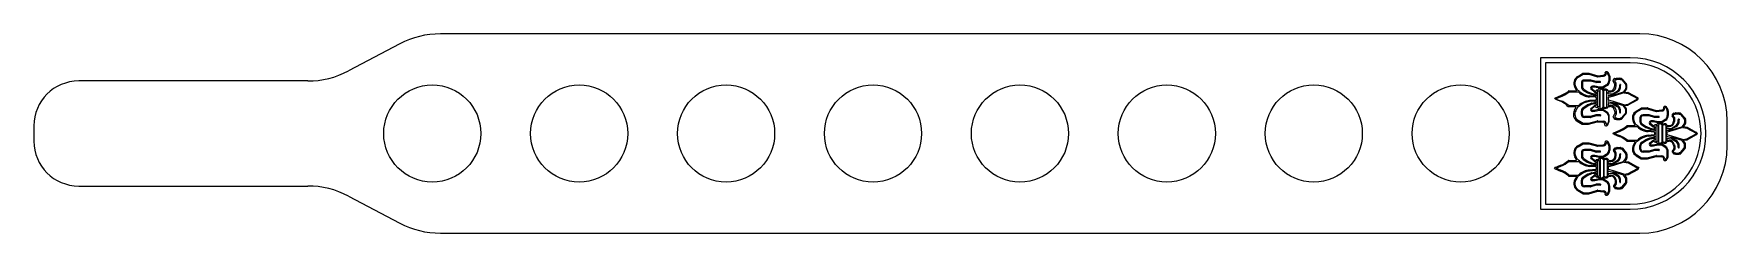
# Model space of a CAD drawing. Header units: millimetres. Extents: x -16 to 664, y 0 to 80.
import ezdxf

# ---------------------------------------------------------------- set-up
doc = ezdxf.new("R2010")
doc.units = ezdxf.units.MM

msp = doc.modelspace()

# ---------------------------------------------------------------- linework, layer by layer
at = {"color": 7, "linetype": 'Continuous', "lineweight": 15}
for p, q in [((131.41, 75.97), (110.77, 65.11)), ((629.46, 80), (147.71, 80)), ((625.55, 70.43), (589.46, 70.43)), ((589.46, 70.43), (589.46, 9.58)), ((591.46, 68.43), (591.46, 11.58)), ((625.55, 68.43), (591.46, 68.43)), ((604.47, 62.93), (606.48, 64.16)), ((604.68, 62.59), (606.59, 63.76)), ((606.58, 64.19), (608.87, 64.19)), ((606.69, 63.79), (608.82, 63.79)), ((609.62, 61.46), (607.17, 61.46)), ((608.87, 63.78), (612.45, 62.8)), ((608.93, 64.18), (612.49, 63.2)), ((611.83, 60.82), (609.68, 61.45)), ((612.52, 62.79), (614.75, 62.98)), ((612.56, 63.2), (614.72, 63.38)), ((616.91, 62.96), (616.91, 61.14)), ((617.31, 63), (617.31, 61.14)), ((618.66, 61.25), (619.15, 62)), ((619.31, 62.09), (619.69, 62.09)), ((619.33, 61.25), (619.56, 61.6)), ((619.73, 61.69), (620, 61.69)), ((619.8, 62.11), (620, 62.23)), ((620.1, 62.26), (621.34, 62.26)), ((620.11, 61.71), (620.31, 61.83)), ((620.41, 61.86), (621.42, 61.86)), ((621.45, 62.23), (621.62, 62.12)), ((621.53, 61.83), (621.7, 61.72)), ((621.73, 62.09), (622.05, 62.09)), ((621.81, 61.69), (622.06, 61.69)), ((622.2, 62.01), (623.71, 60.17)), ((622.21, 61.61), (623.57, 59.95)), ((94.46, 61.08), (2.46, 61.08)), ((595.54, 54.37), (597.74, 55.25)), ((595.56, 53.95), (597.52, 54.73)), ((600.86, 57.1), (603.76, 57.1)), ((601.01, 56.7), (604.72, 56.7)), ((603.94, 57.39), (603.3, 58.55)), ((604.33, 57.51), (603.66, 58.74)), ((605.15, 56.93), (604.39, 57.44)), ((604.86, 56.64), (604.82, 56.67)), ((605.93, 60.22), (605.93, 58.74)), ((606.33, 60.22), (606.33, 58.74)), ((606.64, 57.46), (608.31, 56.41)), ((606.85, 57.8), (608.49, 56.77)), ((609.57, 61.06), (607.17, 61.06)), ((608.34, 56.39), (609.91, 55.76)), ((608.52, 56.75), (610.03, 56.14)), ((611.64, 54.53), (609.21, 54.69)), ((611.64, 54.94), (609.24, 55.09)), ((611.77, 60.42), (609.62, 61.05)), ((609.82, 57.81), (611.2, 56.63)), ((609.95, 55.75), (611.24, 55.49)), ((610.06, 56.13), (611.32, 55.88)), ((610.11, 58.08), (611.33, 57.03)), ((611.32, 59.04), (610.39, 59.04)), ((611.28, 58.64), (610.39, 58.64)), ((611.85, 55.48), (611.28, 55.48)), ((613.11, 58.26), (611.32, 58.63)), ((611.33, 56.58), (611.67, 56.58)), ((611.35, 55.88), (611.66, 55.88)), ((613.16, 58.66), (611.36, 59.03)), ((611.46, 56.99), (611.54, 56.99)), ((613.66, 60.42), (611.82, 60.42)), ((611.85, 55.48), (611.85, 55.14)), ((611.86, 56.07), (611.87, 56.37)), ((613.46, 60.82), (611.88, 60.82)), ((612.2, 57.5), (612.44, 57.5)), ((612.31, 57.1), (612.31, 50.8)), ((612.4, 57.1), (612.89, 57.1)), ((613.09, 56.9), (613.09, 50.99)), ((614.7, 58.25), (613.16, 58.25)), ((614.58, 58.65), (613.2, 58.65)), ((613.29, 57.62), (613.29, 50.28)), ((613.66, 60.42), (613.66, 60.62)), ((614.61, 57.32), (614.61, 50.58)), ((616.06, 59.57), (614.69, 58.68)), ((616.28, 59.24), (614.81, 58.28)), ((614.94, 50.74), (614.94, 57.16)), ((616.08, 57.16), (616.08, 50.74)), ((618.62, 55.7), (616.7, 55.14)), ((616.7, 55.14), (618.7, 55.44)), ((616.71, 56.1), (616.71, 56.5)), ((618.8, 55.05), (616.85, 54.52)), ((616.87, 57.1), (617.5, 57.1)), ((616.91, 56.7), (617.7, 56.7)), ((616.92, 55.9), (618.6, 56.03)), ((619.29, 60.06), (618.66, 61.04)), ((620.26, 56.57), (618.66, 55.71)), ((618.69, 56.06), (620.24, 57.06)), ((618.73, 55.44), (622.78, 56.68)), ((623, 56.33), (618.8, 55.05)), ((619.14, 58.38), (619.32, 59.14)), ((619.32, 59.18), (619.32, 59.95)), ((619.89, 60.18), (619.33, 61.03)), ((619.72, 58.29), (619.92, 59.09)), ((619.92, 59.14), (619.92, 60.07)), ((621.62, 59.67), (621.66, 59.64)), ((621.66, 59.64), (621.68, 59.39)), ((623.79, 58.12), (622.89, 56.76)), ((623.09, 56.33), (624.71, 56.09)), ((623.99, 58), (623.13, 56.7)), ((623.13, 56.7), (624.64, 56.47)), ((623.59, 59.92), (623.8, 59.55)), ((623.73, 60.14), (624, 59.65)), ((623.82, 59.45), (623.82, 58.23)), ((624.02, 59.56), (624.02, 58.11)), ((624.7, 56.45), (628.45, 54.41)), ((624.77, 56.06), (628.51, 54.03)), ((595.47, 54.33), (595.23, 54.09)), ((595.47, 53.85), (595.23, 54.09)), ((595.54, 53.81), (597.74, 52.93)), ((595.56, 53.95), (597.52, 53.16)), ((600.66, 50.8), (603.56, 50.8)), ((601.01, 51.2), (604.72, 51.2)), ((603.74, 50.5), (603.1, 49.35)), ((604.33, 50.39), (603.66, 49.16)), ((605.15, 50.97), (604.39, 50.46)), ((604.86, 51.25), (604.82, 51.23)), ((605.93, 47.68), (605.93, 49.16)), ((606.33, 47.68), (606.33, 49.16)), ((606.64, 50.43), (608.31, 51.49)), ((606.85, 50.1), (608.49, 51.13)), ((608.34, 51.51), (609.91, 52.14)), ((608.52, 51.15), (610.03, 51.76)), ((611.64, 53.36), (609.21, 53.21)), ((611.64, 52.96), (609.24, 52.81)), ((609.82, 50.09), (611.2, 51.27)), ((609.93, 49.82), (611.15, 50.87)), ((609.95, 52.15), (611.24, 52.41)), ((610.06, 51.77), (611.32, 52.02)), ((611.08, 49.26), (610.19, 49.26)), ((611.32, 48.86), (610.39, 48.86)), ((612.91, 49.64), (611.12, 49.26)), ((611.28, 52.41), (611.85, 52.41)), ((611.28, 50.92), (611.36, 50.92)), ((611.33, 51.32), (611.67, 51.32)), ((611.35, 52.02), (611.66, 52.02)), ((613.16, 49.24), (611.36, 48.86)), ((611.83, 54.34), (611.83, 53.56)), ((611.85, 52.41), (611.85, 52.76)), ((611.86, 51.83), (611.87, 51.53)), ((612.2, 50.39), (612.44, 50.39)), ((612.4, 50.79), (612.89, 50.79)), ((614.5, 49.65), (612.96, 49.65)), ((614.58, 49.25), (613.2, 49.25)), ((616.08, 48.66), (614.61, 49.61)), ((616.06, 48.33), (614.69, 49.21)), ((618.62, 52.2), (616.7, 52.76)), ((616.7, 52.76), (618.7, 52.46)), ((616.71, 54.33), (616.71, 53.57)), ((616.71, 51.8), (616.71, 51.4)), ((618.8, 52.85), (616.85, 53.38)), ((616.87, 50.8), (617.5, 50.8)), ((616.91, 51.2), (617.7, 51.2)), ((616.92, 52), (618.6, 51.87)), ((620.26, 51.33), (618.66, 52.18)), ((619.29, 47.84), (618.66, 46.86)), ((618.69, 51.83), (620.24, 50.83)), ((618.73, 52.45), (622.78, 51.22)), ((623, 51.57), (618.8, 52.85)), ((619.14, 49.51), (619.32, 48.76)), ((619.32, 48.71), (619.32, 47.95)), ((619.89, 47.72), (619.33, 46.86)), ((619.72, 49.61), (619.92, 48.81)), ((619.92, 48.76), (619.92, 47.83)), ((621.62, 48.23), (621.66, 48.25)), ((621.66, 48.25), (621.68, 48.5)), ((622.2, 45.89), (623.71, 47.73)), ((622.21, 46.29), (623.57, 47.95)), ((623.79, 49.78), (622.89, 51.14)), ((623.09, 51.56), (624.71, 51.81)), ((623.13, 51.2), (624.64, 51.43)), ((623.99, 49.9), (623.13, 51.2)), ((623.59, 47.98), (623.8, 48.35)), ((623.73, 47.76), (624, 48.25)), ((623.82, 48.45), (623.82, 49.67)), ((624.02, 48.34), (624.02, 49.79)), ((624.7, 51.45), (628.45, 53.49)), ((624.77, 51.84), (628.51, 53.87)), ((627.99, 48.99), (629.99, 50.22)), ((628.2, 48.64), (630.11, 49.82)), ((628.51, 54.03), (628.55, 53.95)), ((628.55, 53.95), (628.51, 53.87)), ((628.53, 54.33), (628.74, 53.95)), ((628.53, 53.57), (628.74, 53.95)), ((630.1, 50.25), (632.39, 50.25)), ((630.21, 49.85), (632.34, 49.85)), ((632.39, 49.84), (635.97, 48.86)), ((632.45, 50.24), (636, 49.26)), ((636.04, 48.85), (638.27, 49.04)), ((636.07, 49.25), (638.24, 49.44)), ((640.43, 49.02), (640.43, 47.2)), ((640.83, 49.06), (640.83, 47.2)), ((642.37, 47.31), (642.86, 48.05)), ((642.85, 47.31), (643.08, 47.65)), ((643.03, 48.14), (643.41, 48.14)), ((643.25, 47.74), (643.52, 47.74)), ((643.51, 48.17), (643.71, 48.29)), ((643.62, 47.77), (643.83, 47.89)), ((643.82, 48.32), (645.06, 48.32)), ((643.93, 47.92), (644.94, 47.92)), ((645.05, 47.89), (645.22, 47.78)), ((645.17, 48.29), (645.34, 48.18)), ((645.33, 47.74), (645.58, 47.74)), ((645.45, 48.14), (645.77, 48.14)), ((645.73, 47.67), (647.09, 46)), ((645.92, 48.07), (647.43, 46.23)), ((-15.54, 43.08), (-15.54, 36.92)), ((604.27, 44.97), (606.28, 43.74)), ((604.68, 45.31), (606.59, 44.14)), ((606.38, 43.71), (608.68, 43.71)), ((606.69, 44.11), (608.82, 44.11)), ((609.57, 46.84), (607.17, 46.84)), ((609.62, 46.44), (607.17, 46.44)), ((608.73, 43.72), (612.29, 44.7)), ((608.87, 44.12), (612.45, 45.1)), ((611.77, 47.47), (609.62, 46.85)), ((611.83, 47.07), (609.68, 46.45)), ((613.66, 47.48), (611.82, 47.48)), ((613.46, 47.08), (611.88, 47.08)), ((612.36, 44.7), (614.52, 44.52)), ((612.52, 45.11), (614.75, 44.92)), ((613.66, 47.48), (613.66, 47.28)), ((616.91, 44.94), (616.91, 46.75)), ((617.11, 44.89), (617.11, 46.75)), ((618.66, 46.64), (619.15, 45.9)), ((618.9, 40.28), (621.09, 41.16)), ((619.31, 45.81), (619.69, 45.81)), ((619.33, 46.65), (619.56, 46.3)), ((619.73, 46.21), (620, 46.21)), ((619.8, 45.78), (620, 45.66)), ((620.1, 45.64), (621.34, 45.64)), ((620.11, 46.18), (620.31, 46.06)), ((620.41, 46.04), (621.42, 46.04)), ((621.45, 45.67), (621.62, 45.78)), ((621.53, 46.07), (621.7, 46.18)), ((621.73, 45.81), (622.05, 45.81)), ((621.81, 46.21), (622.06, 46.21)), ((624.38, 43.16), (627.28, 43.16)), ((624.53, 42.76), (628.24, 42.76)), ((627.46, 43.45), (626.82, 44.61)), ((627.85, 43.56), (627.17, 44.8)), ((628.67, 42.99), (627.91, 43.49)), ((628.38, 42.7), (628.34, 42.73)), ((629.45, 46.27), (629.45, 44.8)), ((629.85, 46.27), (629.85, 44.8)), ((630.15, 43.52), (631.83, 42.47)), ((630.37, 43.86), (632.01, 42.82)), ((633.14, 47.51), (630.69, 47.51)), ((633.08, 47.11), (630.69, 47.11)), ((631.86, 42.45), (633.43, 41.81)), ((632.04, 42.81), (633.55, 42.2)), ((635.16, 40.99), (632.76, 41.15)), ((635.29, 46.48), (633.14, 47.11)), ((635.34, 46.88), (633.2, 47.51)), ((633.34, 43.86), (634.72, 42.68)), ((633.47, 41.8), (634.76, 41.55)), ((633.58, 42.19), (634.83, 41.94)), ((633.64, 44.13), (634.87, 43.08)), ((634.84, 45.1), (633.91, 45.1)), ((634.8, 44.7), (633.91, 44.7)), ((635.37, 41.54), (634.8, 41.54)), ((636.63, 44.31), (634.84, 44.69)), ((634.85, 42.63), (635.19, 42.63)), ((634.87, 41.93), (635.18, 41.93)), ((636.67, 44.71), (634.88, 45.09)), ((635, 43.03), (635.08, 43.03)), ((637.18, 46.47), (635.34, 46.47)), ((635.37, 41.54), (635.37, 41.19)), ((635.38, 42.13), (635.39, 42.43)), ((636.98, 46.87), (635.4, 46.87)), ((635.83, 43.16), (635.83, 36.86)), ((635.92, 43.56), (636.16, 43.56)), ((635.92, 43.16), (636.41, 43.16)), ((636.61, 42.96), (636.61, 37.05)), ((638.22, 44.31), (636.67, 44.31)), ((638.1, 44.71), (636.72, 44.71)), ((637.01, 36.34), (637.01, 43.68)), ((637.18, 46.47), (637.18, 46.67)), ((639.58, 45.63), (638.21, 44.74)), ((638.32, 36.63), (638.32, 43.38)), ((639.79, 45.3), (638.33, 44.34)), ((638.65, 36.79), (638.65, 43.22)), ((639.79, 43.22), (639.79, 36.79)), ((640.22, 42.15), (640.22, 42.56)), ((642.14, 41.76), (640.22, 41.2)), ((640.22, 41.2), (642.22, 41.5)), ((642.32, 41.11), (640.37, 40.58)), ((640.42, 42.76), (641.22, 42.76)), ((640.44, 41.95), (642.12, 42.09)), ((640.59, 43.16), (641.22, 43.16)), ((643.78, 42.63), (642.18, 41.77)), ((642.21, 42.12), (643.76, 43.12)), ((642.25, 41.5), (646.3, 42.74)), ((646.52, 42.39), (642.32, 41.11)), ((643.01, 46.12), (642.37, 47.09)), ((643.41, 46.23), (642.85, 47.09)), ((642.85, 44.44), (643.04, 45.19)), ((643.04, 45.24), (643.04, 46.01)), ((643.24, 44.35), (643.44, 45.15)), ((643.44, 45.19), (643.44, 46.13)), ((645.14, 45.73), (645.18, 45.7)), ((645.18, 45.7), (645.2, 45.45)), ((647.31, 44.18), (646.41, 42.82)), ((646.6, 42.39), (648.23, 42.14)), ((647.71, 44.06), (646.85, 42.76)), ((646.85, 42.76), (648.36, 42.53)), ((647.11, 45.97), (647.31, 45.61)), ((647.34, 45.51), (647.34, 44.29)), ((647.45, 46.2), (647.71, 45.71)), ((647.74, 45.61), (647.74, 44.17)), ((648.29, 42.12), (652.03, 40.08)), ((648.42, 42.51), (652.17, 40.46)), ((664.46, 35), (664.46, 45)), ((604.47, 35.04), (606.48, 36.28)), ((604.68, 34.7), (606.59, 35.88)), ((606.58, 36.31), (608.87, 36.31)), ((606.69, 35.91), (608.82, 35.91)), ((608.87, 35.9), (612.45, 34.91)), ((608.93, 36.3), (612.49, 35.32)), ((612.52, 34.91), (614.75, 35.1)), ((612.56, 35.31), (614.72, 35.5)), ((616.91, 35.07), (616.91, 33.26)), ((617.31, 35.12), (617.31, 33.26)), ((618.83, 40.24), (618.59, 40.01)), ((618.83, 39.77), (618.59, 40.01)), ((618.86, 33.37), (619.34, 34.11)), ((618.9, 39.73), (621.09, 38.85)), ((619.28, 40.01), (621.24, 40.79)), ((619.28, 40.01), (621.24, 39.22)), ((619.51, 34.2), (619.89, 34.2)), ((620, 34.23), (620.2, 34.35)), ((620.3, 34.38), (621.54, 34.38)), ((621.65, 34.35), (621.82, 34.23)), ((621.93, 34.2), (622.25, 34.2)), ((622.4, 34.13), (623.91, 32.29)), ((624.38, 36.86), (627.28, 36.86)), ((624.53, 37.26), (628.24, 37.26)), ((627.46, 36.56), (626.82, 35.41)), ((627.85, 36.45), (627.17, 35.22)), ((628.67, 37.03), (627.91, 36.52)), ((628.38, 37.31), (628.34, 37.29)), ((629.45, 33.74), (629.45, 35.22)), ((629.85, 33.74), (629.85, 35.22)), ((630.15, 36.49), (631.83, 37.55)), ((630.37, 36.15), (632.01, 37.19)), ((631.86, 37.56), (633.43, 38.2)), ((632.04, 37.21), (633.55, 37.82)), ((635.16, 40.59), (632.73, 40.75)), ((635.16, 39.42), (632.73, 39.26)), ((635.16, 39.02), (632.76, 38.86)), ((633.34, 36.15), (634.72, 37.33)), ((633.47, 38.21), (634.76, 38.47)), ((633.58, 37.83), (634.83, 38.08)), ((633.64, 35.88), (634.87, 36.93)), ((634.8, 35.32), (633.91, 35.32)), ((634.84, 34.92), (633.91, 34.92)), ((634.8, 38.47), (635.37, 38.47)), ((636.63, 35.7), (634.84, 35.32)), ((634.85, 37.38), (635.19, 37.38)), ((634.87, 38.08), (635.18, 38.08)), ((636.67, 35.3), (634.88, 34.92)), ((635, 36.98), (635.08, 36.98)), ((635.35, 40.39), (635.35, 39.62)), ((635.37, 38.47), (635.37, 38.82)), ((635.38, 37.89), (635.39, 37.59)), ((635.92, 36.85), (636.41, 36.85)), ((635.92, 36.45), (636.16, 36.45)), ((638.22, 35.7), (636.67, 35.7)), ((638.1, 35.3), (636.72, 35.3)), ((639.58, 34.38), (638.21, 35.27)), ((639.79, 34.72), (638.33, 35.67)), ((640.22, 40.39), (640.22, 39.63)), ((642.14, 38.26), (640.22, 38.82)), ((640.22, 38.82), (642.22, 38.52)), ((640.22, 37.86), (640.22, 37.46)), ((642.32, 38.91), (640.37, 39.44)), ((640.42, 37.26), (641.22, 37.26)), ((640.44, 38.06), (642.12, 37.92)), ((640.59, 36.86), (641.22, 36.86)), ((643.78, 37.39), (642.18, 38.24)), ((642.21, 37.89), (643.76, 36.89)), ((642.25, 38.51), (646.3, 37.28)), ((646.52, 37.63), (642.32, 38.91)), ((642.85, 35.57), (643.04, 34.82)), ((643.04, 34.77), (643.04, 34.01)), ((643.24, 35.67), (643.44, 34.87)), ((643.44, 34.82), (643.44, 33.89)), ((645.14, 34.29), (645.18, 34.31)), ((645.18, 34.31), (645.2, 34.56)), ((645.73, 32.34), (647.09, 34.01)), ((647.31, 35.83), (646.41, 37.2)), ((646.6, 37.62), (648.23, 37.87)), ((646.85, 37.26), (648.36, 37.49)), ((647.71, 35.95), (646.85, 37.26)), ((647.11, 34.04), (647.31, 34.41)), ((647.34, 34.5), (647.34, 35.72)), ((647.45, 33.82), (647.71, 34.3)), ((647.74, 34.4), (647.74, 35.84)), ((648.29, 37.89), (652.03, 39.93)), ((648.42, 37.51), (652.17, 39.55)), ((652.07, 40.01), (652.03, 40.08)), ((652.07, 40.01), (652.03, 39.93)), ((652.25, 40.38), (652.45, 40.01)), ((652.25, 39.63), (652.45, 40.01)), ((595.38, 26.34), (597.57, 27.22)), ((600.86, 29.21), (603.76, 29.21)), ((601.01, 28.81), (604.72, 28.81)), ((603.94, 29.51), (603.3, 30.66)), ((604.33, 29.62), (603.66, 30.86)), ((605.15, 29.04), (604.39, 29.55)), ((604.86, 28.76), (604.82, 28.78)), ((605.93, 32.33), (605.93, 30.86)), ((606.33, 32.33), (606.33, 30.86)), ((606.64, 29.58), (608.31, 28.52)), ((606.85, 29.92), (608.49, 28.88)), ((609.62, 33.57), (607.17, 33.57)), ((609.57, 33.17), (607.17, 33.17)), ((608.34, 28.51), (609.91, 27.87)), ((608.52, 28.87), (610.03, 28.26)), ((611.64, 27.05), (609.24, 27.21)), ((611.77, 32.54), (609.62, 33.16)), ((611.83, 32.94), (609.68, 33.56)), ((609.82, 29.92), (611.2, 28.74)), ((609.95, 27.86), (611.24, 27.6)), ((610.06, 28.25), (611.32, 28)), ((610.12, 30.19), (611.35, 29.14)), ((611.32, 31.15), (610.39, 31.15)), ((611.28, 30.75), (610.39, 30.75)), ((611.85, 27.6), (611.28, 27.6)), ((613.11, 30.37), (611.32, 30.75)), ((611.33, 28.69), (611.67, 28.69)), ((611.35, 27.99), (611.66, 27.99)), ((613.16, 30.77), (611.36, 31.15)), ((611.48, 29.09), (611.56, 29.09)), ((613.66, 32.53), (611.82, 32.53)), ((611.85, 27.6), (611.85, 27.25)), ((611.86, 28.19), (611.87, 28.49)), ((613.46, 32.93), (611.88, 32.93)), ((612.31, 29.21), (612.31, 22.92)), ((612.4, 29.62), (612.64, 29.62)), ((612.4, 29.22), (612.89, 29.22)), ((613.09, 29.02), (613.09, 23.11)), ((614.7, 30.37), (613.16, 30.37)), ((614.58, 30.77), (613.2, 30.77)), ((613.49, 29.74), (613.49, 22.39)), ((613.66, 32.53), (613.66, 32.73)), ((616.06, 31.69), (614.69, 30.8)), ((616.28, 31.35), (614.81, 30.4)), ((614.81, 29.44), (614.81, 22.69)), ((615.13, 22.85), (615.13, 29.28)), ((616.28, 29.28), (616.28, 22.85)), ((618.62, 27.81), (616.7, 27.25)), ((616.7, 27.25), (618.7, 27.55)), ((616.71, 28.21), (616.71, 28.61)), ((616.91, 28.81), (617.7, 28.81)), ((616.92, 28.01), (618.6, 28.15)), ((617.07, 29.21), (617.7, 29.21)), ((620.26, 28.69), (618.66, 27.83)), ((618.69, 28.18), (620.24, 29.18)), ((618.73, 27.56), (622.78, 28.79)), ((623, 28.44), (618.8, 27.17)), ((619.49, 32.17), (618.86, 33.15)), ((619.33, 33.37), (619.56, 33.71)), ((619.89, 32.29), (619.33, 33.15)), ((619.34, 30.5), (619.52, 31.25)), ((619.52, 31.3), (619.52, 32.07)), ((619.72, 30.41), (619.92, 31.21)), ((619.73, 33.8), (620, 33.8)), ((619.92, 31.25), (619.92, 32.18)), ((620.11, 33.83), (620.31, 33.95)), ((620.41, 33.98), (621.42, 33.98)), ((621.53, 33.95), (621.7, 33.83)), ((621.62, 31.78), (621.66, 31.76)), ((621.66, 31.76), (621.68, 31.51)), ((621.81, 33.8), (622.06, 33.8)), ((622.21, 33.73), (623.57, 32.06)), ((623.79, 30.24), (622.89, 28.88)), ((623.09, 28.45), (624.71, 28.2)), ((624.19, 30.12), (623.33, 28.82)), ((623.33, 28.82), (624.84, 28.59)), ((623.59, 32.03), (623.8, 31.67)), ((623.82, 31.57), (623.82, 30.35)), ((623.93, 32.26), (624.2, 31.77)), ((624.22, 31.67), (624.22, 30.23)), ((624.77, 28.18), (628.51, 26.14)), ((624.9, 28.56), (628.65, 26.52)), ((627.99, 31.03), (629.99, 29.8)), ((628.2, 31.37), (630.11, 30.2)), ((630.1, 29.77), (632.39, 29.77)), ((630.21, 30.17), (632.34, 30.17)), ((633.08, 32.9), (630.69, 32.9)), ((633.14, 32.5), (630.69, 32.5)), ((632.39, 30.17), (635.97, 31.16)), ((632.45, 29.77), (636, 30.75)), ((635.29, 33.53), (633.14, 32.91)), ((635.34, 33.13), (633.2, 32.51)), ((637.18, 33.54), (635.34, 33.54)), ((636.98, 33.14), (635.4, 33.14)), ((636.04, 31.16), (638.27, 30.97)), ((636.07, 30.76), (638.24, 30.58)), ((637.18, 33.54), (637.18, 33.34)), ((640.43, 31), (640.43, 32.81)), ((640.83, 30.95), (640.83, 32.81)), ((643.01, 33.9), (642.37, 32.92)), ((642.37, 32.7), (642.86, 31.96)), ((643.41, 33.78), (642.85, 32.92)), ((642.85, 32.7), (643.08, 32.36)), ((643.03, 31.87), (643.41, 31.87)), ((643.25, 32.27), (643.52, 32.27)), ((643.51, 31.84), (643.71, 31.72)), ((643.62, 32.24), (643.83, 32.12)), ((643.82, 31.69), (645.06, 31.69)), ((643.93, 32.09), (644.94, 32.09)), ((645.05, 32.13), (645.22, 32.24)), ((645.17, 31.73), (645.34, 31.84)), ((645.33, 32.27), (645.58, 32.27)), ((645.45, 31.87), (645.77, 31.87)), ((645.92, 31.94), (647.43, 33.79)), ((595.31, 26.3), (595.07, 26.06)), ((595.31, 25.83), (595.07, 26.06)), ((595.38, 25.79), (597.57, 24.91)), ((595.76, 26.06), (597.72, 26.85)), ((595.76, 26.06), (597.72, 25.28)), ((600.86, 22.92), (603.76, 22.92)), ((601.01, 23.32), (604.72, 23.32)), ((603.94, 22.62), (603.3, 21.47)), ((604.33, 22.51), (603.66, 21.27)), ((605.15, 23.09), (604.39, 22.58)), ((604.86, 23.37), (604.82, 23.35)), ((605.93, 19.8), (605.93, 21.27)), ((606.33, 19.8), (606.33, 21.27)), ((606.64, 22.55), (608.31, 23.61)), ((606.85, 22.21), (608.49, 23.25)), ((608.34, 23.62), (609.91, 24.26)), ((608.52, 23.26), (610.03, 23.87)), ((611.64, 26.65), (609.21, 26.81)), ((611.64, 25.48), (609.21, 25.32)), ((611.64, 25.08), (609.24, 24.92)), ((609.82, 22.21), (611.2, 23.39)), ((609.95, 24.27), (611.24, 24.53)), ((610.06, 23.88), (611.32, 24.13)), ((610.12, 21.94), (611.35, 22.99)), ((611.28, 21.38), (610.39, 21.38)), ((611.32, 20.98), (610.39, 20.98)), ((611.28, 24.53), (611.85, 24.53)), ((613.11, 21.76), (611.32, 21.38)), ((611.33, 23.44), (611.67, 23.44)), ((611.35, 24.14), (611.66, 24.14)), ((613.16, 21.36), (611.36, 20.98)), ((611.48, 23.04), (611.56, 23.04)), ((611.83, 26.45), (611.83, 25.68)), ((611.85, 24.53), (611.85, 24.88)), ((611.86, 23.94), (611.87, 23.64)), ((612.4, 22.91), (612.89, 22.91)), ((612.4, 22.51), (612.64, 22.51)), ((614.7, 21.76), (613.16, 21.76)), ((614.58, 21.36), (613.2, 21.36)), ((616.06, 20.44), (614.69, 21.33)), ((616.28, 20.78), (614.81, 21.73)), ((618.62, 24.32), (616.7, 24.87)), ((616.7, 24.87), (618.7, 24.58)), ((616.71, 26.44), (616.71, 25.69)), ((616.71, 23.92), (616.71, 23.52)), ((618.8, 27.16), (616.85, 26.64)), ((618.8, 24.97), (616.85, 25.49)), ((616.91, 23.32), (617.7, 23.32)), ((616.92, 24.12), (618.6, 23.98)), ((617.07, 22.92), (617.7, 22.92)), ((620.26, 23.44), (618.66, 24.3)), ((618.69, 23.95), (620.24, 22.95)), ((618.73, 24.57), (622.78, 23.34)), ((623, 23.69), (618.8, 24.96)), ((619.34, 21.63), (619.52, 20.88)), ((619.52, 20.83), (619.52, 20.06)), ((619.72, 21.72), (619.92, 20.92)), ((619.92, 20.88), (619.92, 19.95)), ((621.66, 20.37), (621.68, 20.62)), ((623.79, 21.89), (622.89, 23.25)), ((623.09, 23.68), (624.71, 23.93)), ((623.33, 23.31), (624.84, 23.54)), ((624.19, 22.01), (623.33, 23.31)), ((623.59, 20.1), (623.8, 20.46)), ((623.82, 20.56), (623.82, 21.78)), ((624.22, 20.46), (624.22, 21.9)), ((624.77, 23.95), (628.51, 25.99)), ((624.9, 23.57), (628.65, 25.61)), ((628.51, 26.14), (628.55, 26.06)), ((628.55, 26.06), (628.51, 25.99)), ((628.73, 26.44), (628.94, 26.06)), ((628.73, 25.69), (628.94, 26.06)), ((2.46, 18.92), (94.46, 18.92)), ((110.77, 14.89), (131.41, 4.03)), ((604.47, 17.09), (606.48, 15.85)), ((604.68, 17.43), (606.59, 16.25)), ((606.58, 15.82), (608.87, 15.82)), ((606.69, 16.22), (608.82, 16.22)), ((609.57, 18.96), (607.17, 18.96)), ((609.62, 18.56), (607.17, 18.56)), ((608.87, 16.23), (612.45, 17.22)), ((608.93, 15.83), (612.49, 16.81)), ((611.77, 19.59), (609.62, 18.97)), ((611.83, 19.19), (609.68, 18.57)), ((613.66, 19.6), (611.82, 19.6)), ((613.46, 19.2), (611.88, 19.2)), ((612.52, 17.22), (614.75, 17.03)), ((612.56, 16.82), (614.72, 16.63)), ((613.66, 19.6), (613.66, 19.4)), ((616.91, 17.06), (616.91, 18.87)), ((617.31, 17.01), (617.31, 18.87)), ((619.49, 19.96), (618.86, 18.98)), ((618.86, 18.76), (619.34, 18.02)), ((619.89, 19.84), (619.33, 18.98)), ((619.33, 18.76), (619.56, 18.42)), ((619.51, 17.93), (619.89, 17.93)), ((619.73, 18.33), (620, 18.33)), ((620, 17.9), (620.2, 17.78)), ((620.11, 18.3), (620.31, 18.18)), ((620.3, 17.75), (621.54, 17.75)), ((620.41, 18.15), (621.42, 18.15)), ((621.53, 18.18), (621.7, 18.3)), ((621.62, 20.35), (621.66, 20.37)), ((621.65, 17.78), (621.82, 17.9)), ((621.81, 18.33), (622.06, 18.33)), ((621.93, 17.93), (622.25, 17.93)), ((622.21, 18.4), (623.57, 20.07)), ((622.4, 18), (623.91, 19.84)), ((623.93, 19.87), (624.2, 20.36)), ((589.46, 9.58), (625.55, 9.58)), ((591.46, 11.58), (625.55, 11.58)), ((147.71, 0), (629.46, 0))]:
    msp.add_line(p, q, dxfattribs=at)
for centre in [(144.46, 40), (203.46, 40), (262.46, 40), (321.46, 40), (380.46, 40), (439.46, 40), (498.46, 40), (557.46, 40)]:
    msp.add_circle(centre, 19.5, dxfattribs=at)
for centre, radius, start, end in [((147.71, 45), 35, 90, 117.76523), ((629.46, 45), 35, 0, 90), ((625.55, 40.01), 30.42, 270, 90), ((625.55, 40.01), 28.42, 270, 90), ((94.46, 96.08), 35, 270, 297.76523), ((606.19, 60.13), 3.29, 121.5362, 208.73309), ((606.19, 60.13), 2.89, 121.5362, 208.73309), ((607.17, 60.22), 1.24, 90, 180), ((606.58, 63.99), 0.2, 90, 121.5362), ((606.69, 63.59), 0.2, 90, 121.5362), ((608.82, 63.59), 0.2, 74.6053, 90), ((608.87, 63.99), 0.2, 74.6053, 90), ((609.62, 61.26), 0.2, 73.81697, 90), ((612.5, 62.99), 0.2, 254.6053, 274.86451), ((612.54, 63.4), 0.2, 254.6053, 274.86451), ((614.64, 64.31), 0.933, 274.86451, 13.27955), ((614.64, 64.31), 1.33, 274.86451, 354.92529), ((615.74, 64.57), 0.2, 113.18994, 193.27955), ((616.01, 63.95), 0.875, 31.41339, 113.18994), ((616.17, 64.17), 0.2, 54.78351, 174.92529), ((616.01, 63.95), 0.475, 31.41339, 54.78351), ((612.9, 62.05), 4.12, 13.40716, 31.41339), ((612.9, 62.05), 4.52, 12.76872, 31.41339), ((616.71, 62.96), 0.2, 0, 13.40716), ((617.11, 63), 0.2, 0, 12.76872), ((618.82, 61.14), 0.2, 146.61779, 213.02143), ((619.31, 61.89), 0.2, 90, 146.61779), ((619.5, 61.14), 0.2, 146.61779, 213.02143), ((619.73, 61.49), 0.2, 90, 146.61779), ((619.69, 62.29), 0.2, 270, 300.88491), ((620.1, 62.06), 0.2, 90, 120.88491), ((620, 61.89), 0.2, 270, 300.88491), ((620.41, 61.66), 0.2, 90, 120.88491), ((621.34, 62.06), 0.2, 56.61779, 90), ((621.42, 61.66), 0.2, 56.61779, 90), ((621.73, 62.29), 0.2, 236.61779, 270), ((621.81, 61.89), 0.2, 236.61779, 270), ((622.05, 61.89), 0.2, 39.24485, 90), ((622.06, 61.49), 0.2, 39.24485, 90), ((2.46, 43.08), 18, 90, 180), ((593.7, 65.33), 11.26, 289.82407, 309.59204), ((593.7, 65.33), 10.86, 291.80141, 310.31409), ((600.86, 56.9), 0.2, 90, 131.44416), ((601.01, 56.5), 0.2, 90, 130.68191), ((603.76, 57.3), 0.2, 270, 28.73309), ((604.51, 57.6), 0.2, 208.73309, 235.94991), ((604.72, 56.5), 0.2, 58.72284, 90), ((604.76, 56.47), 0.2, 45.65193, 58.72284), ((609.65, 61.48), 6.8, 225.65193, 266.28288), ((605.04, 56.76), 0.2, 45.62085, 55.94991), ((609.65, 61.48), 6.4, 225.62085, 266.28288), ((607.44, 58.74), 1.51, 180, 237.78324), ((607.17, 60.22), 0.84, 90, 180), ((607.44, 58.74), 1.11, 180, 237.78324), ((608.42, 56.58), 0.2, 237.78324, 247.94301), ((608.6, 56.94), 0.2, 237.78324, 247.94301), ((609.57, 60.86), 0.2, 73.81697, 90), ((610.39, 58.29), 0.749, 90, 217.16976), ((609.95, 57.96), 0.2, 217.16976, 229.39871), ((609.99, 55.94), 0.2, 247.94301, 258.68978), ((610.1, 56.33), 0.2, 247.94301, 258.68978), ((610.39, 58.29), 0.349, 90, 205.77921), ((610.26, 58.21), 0.2, 199.77172, 218.09233), ((611.33, 56.78), 0.2, 229.39871, 270), ((611.28, 55.68), 0.2, 258.68978, 270), ((611.28, 58.44), 0.2, 78.08011, 90), ((611.32, 58.84), 0.2, 78.08011, 90), ((611.35, 56.08), 0.2, 258.68978, 270), ((611.46, 57.19), 0.2, 229.39871, 270), ((612.4, 56.58), 0.949, 102.1329, 154.46578), ((611.65, 55.14), 0.2, 266.28288, 0), ((611.63, 54.34), 0.2, 0, 86.28288), ((611.66, 56.08), 0.2, 270, 358.37406), ((611.67, 56.38), 0.2, 358.37406, 90), ((611.82, 60.62), 0.2, 253.81697, 270), ((611.88, 61.02), 0.2, 253.81697, 270), ((612.4, 56.58), 0.528, 90, 99.75387), ((612.44, 57.7), 0.2, 270, 333.23433), ((613.63, 57.1), 1.13, 77.46725, 153.23433), ((612.89, 56.9), 0.2, 0, 90), ((613.16, 58.45), 0.2, 258.08011, 270), ((613.2, 58.85), 0.2, 258.08011, 270), ((613.49, 57.62), 0.2, 104.41442, 180), ((613.63, 57.1), 0.732, 77.46725, 104.41442), ((613.46, 60.62), 0.2, 0, 90), ((613.36, 55.89), 1.97, 53.71244, 77.46725), ((613.36, 55.89), 2.37, 52.66091, 77.46725), ((614.41, 57.32), 0.2, 0, 53.71244), ((614.58, 58.85), 0.2, 270, 303.02143), ((614.7, 58.45), 0.2, 270, 303.02143), ((614.92, 57.94), 0.2, 232.66091, 291.40757), ((615.14, 57.16), 0.2, 117.13686, 180), ((615.51, 56.44), 1.41, 32.19382, 111.40757), ((615.51, 56.44), 1.01, 62.85005, 117.13686), ((615.88, 57.16), 0.2, 0, 62.85005), ((615.04, 61.14), 1.87, 303.02143, 0), ((615.04, 61.14), 2.27, 303.02143, 0), ((616.87, 57.3), 0.2, 212.19382, 270), ((616.91, 56.5), 0.2, 90, 180), ((616.91, 56.1), 0.2, 180, 274.66312), ((616.91, 54.33), 0.2, 105.21096, 180), ((617.5, 58.78), 1.68, 270, 346.44808), ((617.7, 58.78), 2.08, 270, 346.44808), ((618.58, 56.23), 0.2, 274.66312, 302.84762), ((618.56, 55.89), 0.2, 286.26634, 298.11808), ((618.67, 55.64), 0.2, 278.50102, 286.93709), ((618.74, 55.24), 0.2, 285.21096, 286.93709), ((619.12, 59.95), 0.2, 0, 33.02143), ((619.12, 59.18), 0.2, 346.44808, 0), ((619.72, 60.07), 0.2, 0, 33.02143), ((619.72, 59.14), 0.2, 346.44808, 0), ((618.92, 59.11), 2.44, 302.84762, 8.17132), ((620.35, 56.39), 0.2, 111.77511, 118.11808), ((619.48, 58.57), 2.14, 291.77511, 343.63328), ((621.53, 59.49), 0.2, 63.45401, 188.17132), ((617.75, 59.07), 3.94, 343.63328, 4.66312), ((622.72, 56.87), 0.2, 286.93709, 326.61779), ((623.05, 56.14), 0.2, 81.30434, 106.93709), ((623.42, 59.82), 0.2, 28.73309, 39.24485), ((623.55, 60.04), 0.2, 28.73309, 39.24485), ((623.62, 58.23), 0.2, 326.61779, 0), ((623.62, 59.45), 0.2, 0, 28.73309), ((623.82, 58.11), 0.2, 326.61779, 360), ((623.82, 59.56), 0.2, 0, 28.73309), ((624.61, 56.27), 0.2, 61.38998, 81.30434), ((624.68, 55.89), 0.2, 61.38998, 81.30434), ((628.35, 54.23), 0.2, 28.73309, 61.38998), ((595.61, 54.18), 0.2, 111.80141, 134.03356), ((595.61, 54), 0.2, 225.96644, 248.19859), ((593.7, 42.57), 11.26, 50.40796, 70.17593), ((592.72, 43.3), 10.86, 44.04747, 62.5086), ((600.66, 51), 0.2, 228.55584, 270), ((601.01, 51.4), 0.2, 229.31809, 270), ((605.99, 47.77), 3.29, 151.26691, 238.4638), ((606.19, 47.77), 2.89, 151.26691, 238.4638), ((603.56, 50.6), 0.2, 331.26691, 90), ((604.51, 50.3), 0.2, 124.05009, 151.26691), ((604.72, 51.4), 0.2, 270, 301.27716), ((604.76, 51.43), 0.2, 301.27716, 314.34807), ((609.65, 46.42), 6.8, 93.71712, 134.34807), ((605.04, 51.14), 0.2, 304.05009, 314.37915), ((609.65, 46.42), 6.4, 93.71712, 134.37915), ((607.44, 49.16), 1.51, 122.21676, 180), ((607.17, 47.68), 1.24, 180, 270), ((607.44, 49.16), 1.11, 122.21676, 180), ((607.17, 47.68), 0.84, 180, 270), ((608.42, 51.32), 0.2, 112.05699, 122.21676), ((608.6, 50.96), 0.2, 112.05699, 122.21676), ((610.39, 49.61), 0.749, 142.83024, 270), ((609.95, 49.94), 0.2, 130.60129, 142.83024), ((610.19, 49.61), 0.349, 154.22079, 270), ((610.06, 49.67), 0.2, 130.60129, 154.22079), ((609.99, 51.96), 0.2, 101.31022, 112.05699), ((610.1, 51.57), 0.2, 101.31022, 112.05699), ((611.08, 49.46), 0.2, 270, 281.91989), ((611.28, 50.72), 0.2, 90, 130.60129), ((611.33, 51.12), 0.2, 90, 130.60129), ((611.28, 52.21), 0.2, 90, 101.31022), ((611.35, 51.82), 0.2, 90, 101.31022), ((611.32, 49.06), 0.2, 270, 281.91989), ((612.2, 51.32), 0.928, 205.53422, 270), ((611.63, 53.56), 0.2, 273.71712, 0), ((611.65, 52.76), 0.2, 0, 93.71712), ((611.66, 51.82), 0.2, 1.62594, 90), ((611.67, 51.52), 0.2, 270, 1.62594), ((612.4, 51.32), 0.528, 260.24613, 270), ((612.44, 50.19), 0.2, 26.76567, 90), ((613.63, 50.79), 1.13, 206.76567, 282.53275), ((612.89, 50.99), 0.2, 270, 0), ((612.96, 49.45), 0.2, 90, 101.91989), ((613.2, 49.05), 0.2, 90, 101.91989), ((613.49, 50.28), 0.2, 180, 255.58558), ((613.63, 50.79), 0.732, 255.58558, 282.53275), ((613.36, 52), 1.97, 282.53275, 306.28756), ((613.36, 52), 2.37, 282.53275, 307.33909), ((614.5, 49.45), 0.2, 56.97857, 90), ((614.41, 50.58), 0.2, 306.28756, 0), ((614.58, 49.05), 0.2, 56.97857, 90), ((614.92, 49.96), 0.2, 68.59243, 127.33909), ((615.14, 50.74), 0.2, 180, 242.86314), ((615.51, 51.46), 1.41, 248.59243, 327.80618), ((615.51, 51.46), 1.01, 242.86314, 297.14995), ((615.88, 50.74), 0.2, 297.14995, 0), ((615.04, 46.75), 1.87, 0, 56.97857), ((614.84, 46.75), 2.27, 0, 56.97857), ((616.87, 50.6), 0.2, 90, 147.80618), ((616.91, 53.57), 0.2, 180, 254.78904), ((616.91, 51.8), 0.2, 85.33688, 180), ((616.91, 51.4), 0.2, 180, 270), ((617.5, 49.12), 1.68, 13.55192, 90), ((617.7, 49.12), 2.08, 13.55192, 90), ((618.58, 51.67), 0.2, 57.15238, 85.33688), ((618.56, 52.01), 0.2, 61.88192, 73.73366), ((618.67, 52.26), 0.2, 73.06291, 81.49898), ((618.74, 52.66), 0.2, 73.06291, 74.78904), ((619.12, 47.95), 0.2, 326.97857, 360), ((619.12, 48.71), 0.2, 0, 13.55192), ((619.72, 47.83), 0.2, 326.97857, 0), ((619.72, 48.76), 0.2, 0, 13.55192), ((618.92, 48.79), 2.44, 351.82868, 57.15238), ((620.35, 51.5), 0.2, 241.88192, 248.22489), ((619.48, 49.33), 2.14, 16.36672, 68.22489), ((621.53, 48.41), 0.2, 171.82868, 296.54599), ((617.75, 48.82), 3.94, 355.33688, 16.36672), ((622.72, 51.03), 0.2, 33.38221, 73.06291), ((623.05, 51.76), 0.2, 253.06291, 278.69566), ((623.42, 48.08), 0.2, 320.75515, 331.26691), ((623.55, 47.85), 0.2, 320.75515, 331.26691), ((623.62, 49.67), 0.2, 0, 33.38221), ((623.62, 48.45), 0.2, 331.26691, 0), ((623.82, 49.79), 0.2, 0, 33.38221), ((623.82, 48.34), 0.2, 331.26691, 0), ((624.61, 51.63), 0.2, 278.69566, 298.61002), ((624.68, 52.01), 0.2, 278.69566, 298.61002), ((629.7, 46.19), 3.29, 121.5362, 208.73309), ((629.7, 46.19), 2.89, 121.5362, 208.73309), ((628.35, 53.67), 0.2, 298.61002, 331.26691), ((630.1, 50.05), 0.2, 90, 121.5362), ((630.21, 49.65), 0.2, 90, 121.5362), ((632.34, 49.65), 0.2, 74.6053, 90), ((632.39, 50.05), 0.2, 74.6053, 90), ((636.02, 49.05), 0.2, 254.6053, 274.86451), ((636.06, 49.45), 0.2, 254.6053, 274.86451), ((638.16, 50.37), 0.933, 274.86451, 13.27955), ((638.16, 50.37), 1.33, 274.86451, 354.92529), ((639.26, 50.63), 0.2, 113.18994, 193.27955), ((639.53, 50.01), 0.875, 31.41339, 113.18994), ((639.68, 50.23), 0.2, 54.78351, 174.92529), ((639.53, 50.01), 0.475, 31.41339, 54.78351), ((636.41, 48.11), 4.12, 13.40716, 31.41339), ((636.41, 48.11), 4.52, 12.76872, 31.41339), ((640.23, 49.02), 0.2, 0, 13.40716), ((640.63, 49.06), 0.2, 0, 12.76872), ((643.03, 47.94), 0.2, 90, 146.61779), ((643.25, 47.54), 0.2, 90, 146.61779), ((643.41, 48.34), 0.2, 270, 300.88491), ((643.52, 47.94), 0.2, 270, 300.88491), ((643.82, 48.12), 0.2, 90, 120.88491), ((643.93, 47.72), 0.2, 90, 120.88491), ((644.94, 47.72), 0.2, 56.61779, 90), ((645.06, 48.12), 0.2, 56.61779, 90), ((645.33, 47.94), 0.2, 236.61779, 270), ((645.45, 48.34), 0.2, 236.61779, 270), ((645.58, 47.54), 0.2, 39.24485, 90), ((645.77, 47.94), 0.2, 39.24485, 90), ((606.38, 43.91), 0.2, 238.4638, 270), ((606.69, 44.31), 0.2, 238.4638, 270), ((608.68, 43.91), 0.2, 270, 285.3947), ((608.82, 44.31), 0.2, 270, 285.3947), ((609.57, 47.04), 0.2, 270, 286.18303), ((609.62, 46.64), 0.2, 270, 286.18303), ((611.82, 47.28), 0.2, 90, 106.18303), ((611.88, 46.88), 0.2, 90, 106.18303), ((612.34, 44.5), 0.2, 85.13549, 105.3947), ((612.5, 44.91), 0.2, 85.13549, 105.3947), ((613.46, 47.28), 0.2, 270, 0), ((614.44, 43.59), 0.933, 346.72045, 85.13549), ((614.64, 43.59), 1.33, 5.07471, 85.13549), ((615.54, 43.33), 0.2, 166.72045, 246.81006), ((615.81, 43.95), 0.875, 246.81006, 328.58661), ((616.17, 43.72), 0.2, 185.07471, 305.21649), ((616.01, 43.95), 0.475, 305.21649, 328.58661), ((612.9, 45.85), 4.12, 328.58661, 346.59284), ((612.7, 45.85), 4.52, 328.58661, 347.23128), ((616.71, 44.94), 0.2, 346.59284, 0), ((616.91, 44.89), 0.2, 347.23128, 0), ((618.82, 46.75), 0.2, 146.97857, 213.38221), ((619.31, 46.01), 0.2, 213.38221, 270), ((619.5, 46.76), 0.2, 146.97857, 213.38221), ((619.73, 46.41), 0.2, 213.38221, 270), ((619.69, 45.61), 0.2, 59.11509, 90), ((620, 46.01), 0.2, 59.11509, 90), ((620.1, 45.84), 0.2, 239.11509, 270), ((620.41, 46.24), 0.2, 239.11509, 270), ((617.06, 51.25), 10.86, 291.80141, 311.44416), ((617.06, 51.25), 11.26, 291.80141, 310.68191), ((621.34, 45.84), 0.2, 270, 303.38221), ((621.42, 46.24), 0.2, 270, 303.38221), ((621.73, 45.61), 0.2, 90, 123.38221), ((621.81, 46.01), 0.2, 90, 123.38221), ((622.05, 46.01), 0.2, 270, 320.75515), ((622.06, 46.41), 0.2, 270, 320.75515), ((624.38, 42.96), 0.2, 90, 131.44416), ((624.53, 42.56), 0.2, 90, 130.68191), ((627.28, 43.36), 0.2, 270, 28.73309), ((628.03, 43.66), 0.2, 208.73309, 235.94991), ((628.24, 42.56), 0.2, 58.72284, 90), ((628.28, 42.53), 0.2, 45.65193, 58.72284), ((633.17, 47.54), 6.8, 225.65193, 266.28288), ((628.56, 42.82), 0.2, 45.62085, 55.94991), ((633.17, 47.54), 6.4, 225.62085, 266.28288), ((630.69, 46.27), 1.24, 90, 180), ((630.96, 44.8), 1.51, 180, 237.78324), ((630.69, 46.27), 0.84, 90, 180), ((630.96, 44.8), 1.11, 180, 237.78324), ((631.94, 42.64), 0.2, 237.78324, 247.94301), ((632.12, 42.99), 0.2, 237.78324, 247.94301), ((633.08, 46.91), 0.2, 73.81697, 90), ((633.14, 47.31), 0.2, 73.81697, 90), ((633.91, 44.35), 0.749, 90, 217.16976), ((633.47, 44.02), 0.2, 217.16976, 229.39871), ((633.51, 42), 0.2, 247.94301, 258.68978), ((633.62, 42.38), 0.2, 247.94301, 258.68978), ((633.91, 44.35), 0.349, 90, 205.77921), ((633.77, 44.28), 0.2, 205.77921, 229.39871), ((634.85, 42.83), 0.2, 229.39871, 270), ((634.8, 41.74), 0.2, 258.68978, 270), ((634.8, 44.5), 0.2, 78.08011, 90), ((634.87, 42.13), 0.2, 258.68978, 270), ((634.84, 44.9), 0.2, 78.08011, 90), ((635, 43.23), 0.2, 229.39871, 270), ((635.92, 42.63), 0.928, 90, 154.46578), ((635.17, 41.19), 0.2, 266.28288, 0), ((635.18, 42.13), 0.2, 270, 358.37406), ((635.19, 42.43), 0.2, 358.37406, 90), ((635.34, 46.67), 0.2, 253.81697, 270), ((635.4, 47.07), 0.2, 253.81697, 270), ((635.92, 42.63), 0.528, 90, 99.75387), ((636.16, 43.76), 0.2, 270, 333.23433), ((637.34, 43.16), 1.13, 77.46725, 153.23433), ((636.41, 42.96), 0.2, 0, 90), ((636.67, 44.51), 0.2, 258.08011, 270), ((636.72, 44.91), 0.2, 258.08011, 270), ((636.98, 46.67), 0.2, 0, 90), ((637.21, 43.68), 0.2, 104.41442, 180), ((637.34, 43.16), 0.732, 77.46725, 104.41442), ((637.08, 41.95), 1.97, 53.71244, 77.46725), ((637.08, 41.95), 2.37, 52.66091, 77.46725), ((638.1, 44.91), 0.2, 270, 303.02143), ((638.22, 44.51), 0.2, 270, 303.02143), ((638.12, 43.38), 0.2, 0, 53.71244), ((638.64, 44), 0.2, 232.66091, 291.40757), ((638.85, 43.22), 0.2, 117.13686, 180), ((639.22, 42.5), 1.41, 32.19382, 111.40757), ((639.22, 42.5), 1.01, 62.85005, 117.13686), ((638.56, 47.2), 1.87, 303.02143, 0), ((639.59, 43.22), 0.2, 0, 62.85005), ((638.56, 47.2), 2.27, 303.02143, 0), ((640.42, 42.56), 0.2, 90, 180), ((640.42, 42.15), 0.2, 180, 274.66312), ((640.59, 43.36), 0.2, 212.19382, 270), ((641.22, 44.84), 1.68, 270, 346.44808), ((641.22, 44.84), 2.08, 270, 346.44808), ((642.1, 42.29), 0.2, 274.66312, 302.84762), ((642.08, 41.95), 0.2, 286.26634, 298.11808), ((642.19, 41.69), 0.2, 278.50102, 286.93709), ((642.26, 41.3), 0.2, 285.21096, 286.93709), ((642.54, 47.2), 0.2, 146.61779, 213.02143), ((643.02, 47.2), 0.2, 146.61779, 213.02143), ((642.84, 46.01), 0.2, 0, 33.02143), ((642.84, 45.24), 0.2, 346.44808, 0), ((643.24, 46.13), 0.2, 0, 33.02143), ((643.24, 45.19), 0.2, 346.44808, 0), ((642.44, 45.17), 2.44, 302.84762, 8.17132), ((643.87, 42.45), 0.2, 111.77511, 118.11808), ((643, 44.62), 2.14, 291.77511, 343.63328), ((645.05, 45.55), 0.2, 63.45401, 188.17132), ((641.27, 45.13), 3.94, 343.63328, 4.66312), ((646.24, 42.93), 0.2, 286.93709, 326.61779), ((646.57, 42.19), 0.2, 81.30434, 106.93709), ((646.94, 45.88), 0.2, 28.73309, 39.24485), ((647.14, 45.51), 0.2, 0, 28.73309), ((647.14, 44.29), 0.2, 326.61779, 0), ((647.27, 46.1), 0.2, 28.73309, 39.24485), ((647.54, 45.61), 0.2, 0, 28.73309), ((647.54, 44.17), 0.2, 326.61779, 0), ((648.2, 41.95), 0.2, 61.38998, 81.30434), ((648.33, 42.33), 0.2, 61.38998, 81.30434), ((2.46, 36.92), 18, 180, 270), ((606.19, 32.24), 3.29, 121.5362, 208.73309), ((606.19, 32.24), 2.89, 121.5362, 208.73309), ((606.58, 36.11), 0.2, 90, 121.5362), ((606.69, 35.71), 0.2, 90, 121.5362), ((608.82, 35.71), 0.2, 74.6053, 90), ((608.87, 36.11), 0.2, 74.6053, 90), ((612.5, 35.11), 0.2, 254.6053, 274.86451), ((612.54, 35.51), 0.2, 254.6053, 274.86451), ((614.64, 36.43), 0.933, 274.86451, 13.27955), ((614.64, 36.43), 1.33, 274.86451, 354.92529), ((615.74, 36.69), 0.2, 113.18994, 193.27955), ((616.01, 36.07), 0.875, 31.41339, 113.18994), ((616.17, 36.29), 0.2, 54.78351, 174.92529), ((616.01, 36.07), 0.475, 31.41339, 54.78351), ((612.9, 34.17), 4.12, 13.40716, 31.41339), ((612.9, 34.17), 4.52, 12.76872, 31.41339), ((616.71, 35.07), 0.2, 0, 13.40716), ((617.11, 35.12), 0.2, 0, 12.76872), ((618.97, 40.1), 0.2, 111.80141, 134.03356), ((618.97, 39.92), 0.2, 225.96644, 248.19859), ((619.51, 34), 0.2, 90, 146.61779), ((619.89, 34.4), 0.2, 270, 300.88491), ((620.3, 34.18), 0.2, 90, 120.88491), ((617.06, 28.77), 10.86, 48.55584, 68.19859), ((617.06, 28.77), 11.26, 49.31809, 68.19859), ((621.54, 34.18), 0.2, 56.61779, 90), ((621.93, 34.4), 0.2, 236.61779, 270), ((622.25, 34), 0.2, 39.24485, 90), ((624.38, 37.06), 0.2, 228.55584, 270), ((624.53, 37.46), 0.2, 229.31809, 270), ((629.7, 33.83), 3.29, 151.26691, 238.4638), ((629.7, 33.83), 2.89, 151.26691, 238.4638), ((627.28, 36.66), 0.2, 331.26691, 90), ((628.03, 36.35), 0.2, 124.05009, 151.26691), ((628.24, 37.46), 0.2, 270, 301.27716), ((628.28, 37.48), 0.2, 301.27716, 314.34807), ((633.17, 32.48), 6.8, 93.71712, 134.34807), ((628.56, 37.19), 0.2, 304.05009, 314.37915), ((633.17, 32.48), 6.4, 93.71712, 134.37915), ((630.96, 35.22), 1.51, 122.21676, 180), ((629.46, 35), 35, 270, 0), ((630.96, 35.22), 1.11, 122.21676, 180), ((631.94, 37.38), 0.2, 112.05699, 122.21676), ((632.12, 37.02), 0.2, 112.05699, 122.21676), ((633.91, 35.67), 0.749, 142.83024, 270), ((633.47, 36), 0.2, 130.60129, 142.83024), ((633.51, 38.02), 0.2, 101.31022, 112.05699), ((633.62, 37.63), 0.2, 101.31022, 112.05699), ((633.91, 35.67), 0.349, 154.22079, 270), ((633.77, 35.73), 0.2, 130.60129, 154.22079), ((634.85, 37.18), 0.2, 90, 130.60129), ((634.8, 38.27), 0.2, 90, 101.31022), ((634.8, 35.52), 0.2, 270, 281.91989), ((634.87, 37.88), 0.2, 90, 101.31022), ((634.84, 35.12), 0.2, 270, 281.91989), ((635, 36.78), 0.2, 90, 130.60129), ((635.92, 37.38), 0.928, 205.53422, 270), ((635.15, 40.39), 0.2, 0, 86.28288), ((635.15, 39.62), 0.2, 273.71712, 0), ((635.17, 38.82), 0.2, 0, 93.71712), ((635.18, 37.88), 0.2, 1.62594, 90), ((635.19, 37.58), 0.2, 270, 1.62594), ((635.92, 37.38), 0.528, 260.24613, 270), ((636.16, 36.25), 0.2, 26.76567, 90), ((637.34, 36.85), 1.13, 206.76567, 282.53275), ((636.41, 37.05), 0.2, 270, 0), ((636.67, 35.5), 0.2, 90, 101.91989), ((636.72, 35.1), 0.2, 90, 101.91989), ((637.21, 36.34), 0.2, 180, 255.58558), ((637.34, 36.85), 0.732, 255.58558, 282.53275), ((637.08, 38.06), 1.97, 282.53275, 306.28756), ((637.08, 38.06), 2.37, 282.53275, 307.33909), ((638.1, 35.1), 0.2, 56.97857, 90), ((638.22, 35.5), 0.2, 56.97857, 90), ((638.12, 36.63), 0.2, 306.28756, 0), ((638.64, 36.02), 0.2, 68.59243, 127.33909), ((638.85, 36.79), 0.2, 180, 242.86314), ((639.22, 37.52), 1.41, 248.59243, 327.80618), ((639.22, 37.52), 1.01, 242.86314, 297.14995), ((638.56, 32.81), 1.87, 0, 56.97857), ((639.59, 36.79), 0.2, 297.14995, 0), ((638.56, 32.81), 2.27, 0, 56.97857), ((640.42, 40.39), 0.2, 105.21096, 180), ((640.42, 39.63), 0.2, 180, 254.78904), ((640.42, 37.86), 0.2, 85.33688, 180), ((640.42, 37.46), 0.2, 180, 270), ((640.59, 36.66), 0.2, 90, 147.80618), ((641.22, 35.18), 2.08, 13.55192, 90), ((641.22, 35.18), 1.68, 13.55192, 90), ((642.1, 37.72), 0.2, 57.15238, 85.33688), ((642.08, 38.07), 0.2, 61.88192, 73.73366), ((642.19, 38.32), 0.2, 73.06291, 81.49898), ((642.26, 38.71), 0.2, 73.06291, 74.78904), ((642.84, 34.01), 0.2, 326.97857, 0), ((642.84, 34.77), 0.2, 0, 13.55192), ((643.24, 34.82), 0.2, 0, 13.55192), ((642.44, 34.84), 2.44, 351.82868, 57.15238), ((643.87, 37.56), 0.2, 241.88192, 248.22489), ((643, 35.39), 2.14, 16.36672, 68.22489), ((645.05, 34.47), 0.2, 171.82868, 296.54599), ((641.27, 34.88), 3.94, 355.33688, 16.36672), ((646.24, 37.09), 0.2, 33.38221, 73.06291), ((646.57, 37.82), 0.2, 253.06291, 278.69566), ((646.94, 34.14), 0.2, 320.75515, 331.26691), ((647.14, 35.72), 0.2, 0, 33.38221), ((647.14, 34.5), 0.2, 331.26691, 0), ((647.54, 35.84), 0.2, 0, 33.38221), ((647.54, 34.4), 0.2, 331.26691, 0), ((648.2, 38.07), 0.2, 278.69566, 298.61002), ((648.33, 37.68), 0.2, 278.69566, 298.61002), ((652.07, 40.29), 0.2, 28.73309, 61.38998), ((652.07, 39.73), 0.2, 298.61002, 331.26691), ((593.54, 37.31), 10.86, 291.80141, 311.44416), ((593.54, 37.31), 11.26, 291.80141, 310.68191), ((600.86, 29.01), 0.2, 90, 131.44416), ((601.01, 28.61), 0.2, 90, 130.68191), ((603.76, 29.41), 0.2, 270, 28.73309), ((604.51, 29.72), 0.2, 208.73309, 235.94991), ((604.72, 28.61), 0.2, 58.72284, 90), ((604.76, 28.59), 0.2, 45.65193, 58.72284), ((609.65, 33.6), 6.8, 225.65193, 266.28288), ((605.04, 28.88), 0.2, 45.62085, 55.94991), ((609.65, 33.6), 6.4, 225.62085, 266.28288), ((607.17, 32.33), 1.24, 90, 180), ((607.44, 30.86), 1.51, 180, 237.78324), ((607.17, 32.33), 0.84, 90, 180), ((607.44, 30.86), 1.11, 180, 237.78324), ((608.42, 28.69), 0.2, 237.78324, 247.94301), ((608.6, 29.05), 0.2, 237.78324, 247.94301), ((609.57, 32.97), 0.2, 73.81697, 90), ((609.62, 33.37), 0.2, 73.81697, 90), ((610.39, 30.41), 0.749, 90, 217.16976), ((609.95, 30.07), 0.2, 217.16976, 229.39871), ((609.99, 28.06), 0.2, 247.94301, 258.68978), ((610.1, 28.44), 0.2, 247.94301, 258.68978), ((610.39, 30.41), 0.349, 90, 205.77921), ((610.25, 30.34), 0.2, 205.77921, 229.39871), ((611.33, 28.89), 0.2, 229.39871, 270), ((611.28, 27.8), 0.2, 258.68978, 270), ((611.28, 30.55), 0.2, 78.08011, 90), ((611.32, 30.95), 0.2, 78.08011, 90), ((611.35, 28.19), 0.2, 258.68978, 270), ((611.48, 29.29), 0.2, 229.39871, 270), ((612.4, 28.69), 0.928, 90, 154.46578), ((611.65, 27.25), 0.2, 266.28288, 0), ((611.66, 28.19), 0.2, 270, 358.37406), ((611.67, 28.49), 0.2, 358.37406, 90), ((611.82, 32.73), 0.2, 253.81697, 270), ((611.88, 33.13), 0.2, 253.81697, 270), ((612.4, 28.69), 0.528, 90, 99.75387), ((612.64, 29.82), 0.2, 270, 333.23433), ((613.83, 29.22), 1.13, 77.46725, 153.23433), ((612.89, 29.02), 0.2, 0, 90), ((613.16, 30.57), 0.2, 258.08011, 270), ((613.2, 30.97), 0.2, 258.08011, 270), ((613.46, 32.73), 0.2, 0, 90), ((613.69, 29.74), 0.2, 104.41442, 180), ((613.83, 29.22), 0.732, 77.46725, 104.41442), ((613.56, 28.01), 1.97, 53.71244, 77.46725), ((613.56, 28.01), 2.37, 52.66091, 77.46725), ((614.58, 30.97), 0.2, 270, 303.02143), ((614.7, 30.57), 0.2, 270, 303.02143), ((614.61, 29.44), 0.2, 0, 53.71244), ((615.12, 30.06), 0.2, 232.66091, 291.40757), ((615.33, 29.28), 0.2, 117.13686, 180), ((615.7, 28.56), 1.41, 32.19382, 111.40757), ((615.7, 28.56), 1.01, 62.85005, 117.13686), ((615.04, 33.26), 1.87, 303.02143, 0), ((616.08, 29.28), 0.2, 0, 62.85005), ((615.04, 33.26), 2.27, 303.02143, 0), ((616.91, 28.61), 0.2, 90, 180), ((616.91, 28.21), 0.2, 180, 274.66312), ((617.07, 29.41), 0.2, 212.19382, 270), ((617.7, 30.89), 1.68, 270, 346.44808), ((617.7, 30.89), 2.08, 270, 346.44808), ((618.58, 28.35), 0.2, 274.66312, 302.84762), ((618.56, 28.01), 0.2, 286.26634, 298.11808), ((618.67, 27.75), 0.2, 278.50102, 286.93709), ((619.02, 33.26), 0.2, 146.61779, 213.02143), ((619.5, 33.26), 0.2, 146.61779, 213.02143), ((619.32, 32.07), 0.2, 0, 33.02143), ((619.32, 31.3), 0.2, 346.44808, 0), ((619.73, 33.6), 0.2, 90, 146.61779), ((619.72, 32.18), 0.2, 0, 33.02143), ((619.72, 31.25), 0.2, 346.44808, 0), ((620, 34), 0.2, 270, 300.88491), ((618.92, 31.23), 2.44, 302.84762, 8.17132), ((620.35, 28.51), 0.2, 111.77511, 118.11808), ((619.48, 30.68), 2.14, 291.77511, 343.63328), ((620.41, 33.78), 0.2, 90, 120.88491), ((621.53, 31.6), 0.2, 63.45401, 188.17132), ((621.42, 33.78), 0.2, 56.61779, 90), ((617.75, 31.19), 3.94, 343.63328, 4.66312), ((621.81, 34), 0.2, 236.61779, 270), ((622.06, 33.6), 0.2, 39.24485, 90), ((622.72, 28.99), 0.2, 286.93709, 326.61779), ((623.05, 28.25), 0.2, 81.30434, 106.93709), ((623.42, 31.94), 0.2, 28.73309, 39.24485), ((623.62, 30.35), 0.2, 326.61779, 0), ((623.62, 31.57), 0.2, 0, 28.73309), ((623.75, 32.16), 0.2, 28.73309, 39.24485), ((624.02, 30.23), 0.2, 326.61779, 0), ((624.02, 31.67), 0.2, 0, 28.73309), ((624.68, 28), 0.2, 61.38998, 81.30434), ((624.81, 28.39), 0.2, 61.38998, 81.30434), ((630.69, 33.74), 1.24, 180, 270), ((630.69, 33.74), 0.84, 180, 270), ((630.1, 29.97), 0.2, 238.4638, 270), ((630.21, 30.37), 0.2, 238.4638, 270), ((632.34, 30.37), 0.2, 270, 285.3947), ((632.39, 29.97), 0.2, 270, 285.3947), ((633.08, 33.1), 0.2, 270, 286.18303), ((633.14, 32.7), 0.2, 270, 286.18303), ((635.34, 33.34), 0.2, 90, 106.18303), ((635.4, 32.94), 0.2, 90, 106.18303), ((636.02, 30.97), 0.2, 85.13549, 105.3947), ((636.06, 30.56), 0.2, 85.13549, 105.3947), ((636.98, 33.34), 0.2, 270, 0), ((638.16, 29.65), 0.933, 346.72045, 85.13549), ((638.16, 29.65), 1.33, 5.07471, 85.13549), ((639.26, 29.39), 0.2, 166.72045, 246.81006), ((639.53, 30.01), 0.875, 246.81006, 328.58661), ((639.68, 29.78), 0.2, 185.07471, 305.21649), ((639.53, 30.01), 0.475, 305.21649, 328.58661), ((636.41, 31.91), 4.12, 328.58661, 346.59284), ((636.41, 31.91), 4.52, 328.58661, 347.23128), ((640.23, 31), 0.2, 346.59284, 0), ((640.63, 30.95), 0.2, 347.23128, 0), ((642.54, 32.81), 0.2, 146.97857, 213.38221), ((643.02, 32.81), 0.2, 146.97857, 213.38221), ((643.03, 32.07), 0.2, 213.38221, 270), ((643.25, 32.47), 0.2, 213.38221, 270), ((643.24, 33.89), 0.2, 326.97857, 0), ((643.41, 31.67), 0.2, 59.11509, 90), ((643.52, 32.07), 0.2, 59.11509, 90), ((643.82, 31.89), 0.2, 239.11509, 270), ((643.93, 32.29), 0.2, 239.11509, 270), ((644.94, 32.29), 0.2, 270, 303.38221), ((645.06, 31.89), 0.2, 270, 303.38221), ((645.33, 32.07), 0.2, 90, 123.38221), ((645.45, 31.67), 0.2, 90, 123.38221), ((645.58, 32.47), 0.2, 270, 320.75515), ((645.77, 32.07), 0.2, 270, 320.75515), ((647.27, 33.91), 0.2, 320.75515, 331.26691), ((595.45, 26.16), 0.2, 111.80141, 134.03356), ((595.45, 25.97), 0.2, 225.96644, 248.19859), ((593.54, 14.82), 10.86, 48.55584, 68.19859), ((593.54, 14.82), 11.26, 49.31809, 68.19859), ((600.86, 23.12), 0.2, 228.55584, 270), ((601.01, 23.52), 0.2, 229.31809, 270), ((606.19, 19.89), 3.29, 151.26691, 238.4638), ((606.19, 19.89), 2.89, 151.26691, 238.4638), ((603.76, 22.72), 0.2, 331.26691, 90), ((604.51, 22.41), 0.2, 124.05009, 151.26691), ((604.72, 23.52), 0.2, 270, 301.27716), ((604.76, 23.54), 0.2, 301.27716, 314.34807), ((609.65, 18.53), 6.8, 93.71712, 134.34807), ((605.04, 23.25), 0.2, 304.05009, 314.37915), ((609.65, 18.53), 6.4, 93.71712, 134.37915), ((607.44, 21.27), 1.51, 122.21676, 180), ((607.44, 21.27), 1.11, 122.21676, 180), ((608.42, 23.44), 0.2, 112.05699, 122.21676), ((608.6, 23.08), 0.2, 112.05699, 122.21676), ((610.39, 21.72), 0.749, 142.83024, 270), ((609.95, 22.06), 0.2, 130.60129, 142.83024), ((609.99, 24.07), 0.2, 101.31022, 112.05699), ((610.1, 23.69), 0.2, 101.31022, 112.05699), ((610.39, 21.72), 0.349, 154.22079, 270), ((610.25, 21.79), 0.2, 130.60129, 154.22079), ((611.33, 23.24), 0.2, 90, 130.60129), ((611.28, 24.33), 0.2, 90, 101.31022), ((611.28, 21.58), 0.2, 270, 281.91989), ((611.35, 23.94), 0.2, 90, 101.31022), ((611.32, 21.18), 0.2, 270, 281.91989), ((611.48, 22.84), 0.2, 90, 130.60129), ((612.4, 23.44), 0.928, 205.53422, 270), ((611.63, 26.45), 0.2, 0, 86.28288), ((611.63, 25.68), 0.2, 273.71712, 0), ((611.65, 24.88), 0.2, 0, 93.71712), ((611.66, 23.94), 0.2, 1.62594, 90), ((611.67, 23.64), 0.2, 270, 1.62594), ((612.4, 23.44), 0.528, 260.24613, 270), ((612.64, 22.31), 0.2, 26.76567, 90), ((613.83, 22.91), 1.13, 206.76567, 282.53275), ((612.89, 23.11), 0.2, 270, 0), ((613.16, 21.56), 0.2, 90, 101.91989), ((613.2, 21.16), 0.2, 90, 101.91989), ((613.69, 22.39), 0.2, 180, 255.58558), ((613.83, 22.91), 0.732, 255.58558, 282.53275), ((613.56, 24.12), 1.97, 282.53275, 306.28756), ((613.56, 24.12), 2.37, 282.53275, 307.33909), ((614.58, 21.16), 0.2, 56.97857, 90), ((614.7, 21.56), 0.2, 56.97857, 90), ((614.61, 22.69), 0.2, 306.28756, 0), ((615.12, 22.07), 0.2, 68.59243, 127.33909), ((615.33, 22.85), 0.2, 180, 242.86314), ((615.7, 23.57), 1.41, 248.59243, 327.80618), ((615.7, 23.57), 1.01, 242.86314, 297.14995), ((615.04, 18.87), 1.87, 0, 56.97857), ((616.08, 22.85), 0.2, 297.14995, 0), ((615.04, 18.87), 2.27, 0, 56.97857), ((616.91, 26.44), 0.2, 105.21096, 180), ((616.91, 25.69), 0.2, 180, 254.78904), ((616.91, 23.92), 0.2, 85.33688, 180), ((616.91, 23.52), 0.2, 180, 270), ((617.07, 22.72), 0.2, 90, 147.80618), ((617.7, 21.24), 2.08, 13.55192, 90), ((617.7, 21.24), 1.68, 13.55192, 90), ((618.58, 23.78), 0.2, 57.15238, 85.33688), ((618.56, 24.12), 0.2, 61.88192, 73.73366), ((618.67, 24.38), 0.2, 73.06291, 81.49898), ((618.74, 27.36), 0.2, 285.21096, 286.93709), ((618.74, 24.77), 0.2, 73.06291, 74.78904), ((619.32, 20.83), 0.2, 0, 13.55192), ((619.72, 20.88), 0.2, 0, 13.55192), ((618.92, 20.9), 2.44, 351.82868, 57.15238), ((620.35, 23.62), 0.2, 241.88192, 248.22489), ((619.48, 21.45), 2.14, 16.36672, 68.22489), ((621.53, 20.53), 0.2, 171.82868, 296.54599), ((617.75, 20.94), 3.94, 355.33688, 16.36672), ((622.72, 23.14), 0.2, 33.38221, 73.06291), ((623.05, 23.88), 0.2, 253.06291, 278.69566), ((623.62, 21.78), 0.2, 0, 33.38221), ((623.62, 20.56), 0.2, 331.26691, 0), ((624.02, 21.9), 0.2, 0, 33.38221), ((624.02, 20.46), 0.2, 331.26691, 0), ((624.68, 24.13), 0.2, 278.69566, 298.61002), ((624.81, 23.74), 0.2, 278.69566, 298.61002), ((628.55, 26.35), 0.2, 28.73309, 61.38998), ((628.55, 25.78), 0.2, 298.61002, 331.26691), ((94.46, -16.08), 35, 62.23477, 90), ((607.17, 19.8), 1.24, 180, 270), ((607.17, 19.8), 0.84, 180, 270), ((606.58, 16.02), 0.2, 238.4638, 270), ((606.69, 16.42), 0.2, 238.4638, 270), ((608.82, 16.42), 0.2, 270, 285.3947), ((608.87, 16.02), 0.2, 270, 285.3947), ((609.57, 19.16), 0.2, 270, 286.18303), ((609.62, 18.76), 0.2, 270, 286.18303), ((611.82, 19.4), 0.2, 90, 106.18303), ((611.88, 19), 0.2, 90, 106.18303), ((612.5, 17.02), 0.2, 85.13549, 105.3947), ((612.54, 16.62), 0.2, 85.13549, 105.3947), ((613.46, 19.4), 0.2, 270, 0), ((614.64, 15.7), 0.933, 346.72045, 85.13549), ((614.64, 15.7), 1.33, 5.07471, 85.13549), ((615.74, 15.44), 0.2, 166.72045, 246.81006), ((616.01, 16.06), 0.875, 246.81006, 328.58661), ((616.17, 15.84), 0.2, 185.07471, 305.21649), ((616.01, 16.06), 0.475, 305.21649, 328.58661), ((612.9, 17.96), 4.12, 328.58661, 346.59284), ((612.9, 17.96), 4.52, 328.58661, 347.23128), ((616.71, 17.06), 0.2, 346.59284, 0), ((617.11, 17.01), 0.2, 347.23128, 0), ((619.02, 18.87), 0.2, 146.97857, 213.38221), ((619.5, 18.87), 0.2, 146.97857, 213.38221), ((619.51, 18.13), 0.2, 213.38221, 270), ((619.32, 20.06), 0.2, 326.97857, 0), ((619.73, 18.53), 0.2, 213.38221, 270), ((619.72, 19.95), 0.2, 326.97857, 0), ((619.89, 17.73), 0.2, 59.11509, 90), ((620, 18.13), 0.2, 59.11509, 90), ((620.3, 17.95), 0.2, 239.11509, 270), ((620.41, 18.35), 0.2, 239.11509, 270), ((621.42, 18.35), 0.2, 270, 303.38221), ((621.54, 17.95), 0.2, 270, 303.38221), ((621.81, 18.13), 0.2, 90, 123.38221), ((621.93, 17.73), 0.2, 90, 123.38221), ((622.06, 18.53), 0.2, 270, 320.75515), ((622.25, 18.13), 0.2, 270, 320.75515), ((623.42, 20.19), 0.2, 320.75515, 331.26691), ((623.75, 19.97), 0.2, 320.75515, 331.26691), ((147.71, 35), 35, 242.23477, 270)]:
    msp.add_arc(centre, radius, start, end, dxfattribs=at)

doc.saveas('drawing.dxf')
